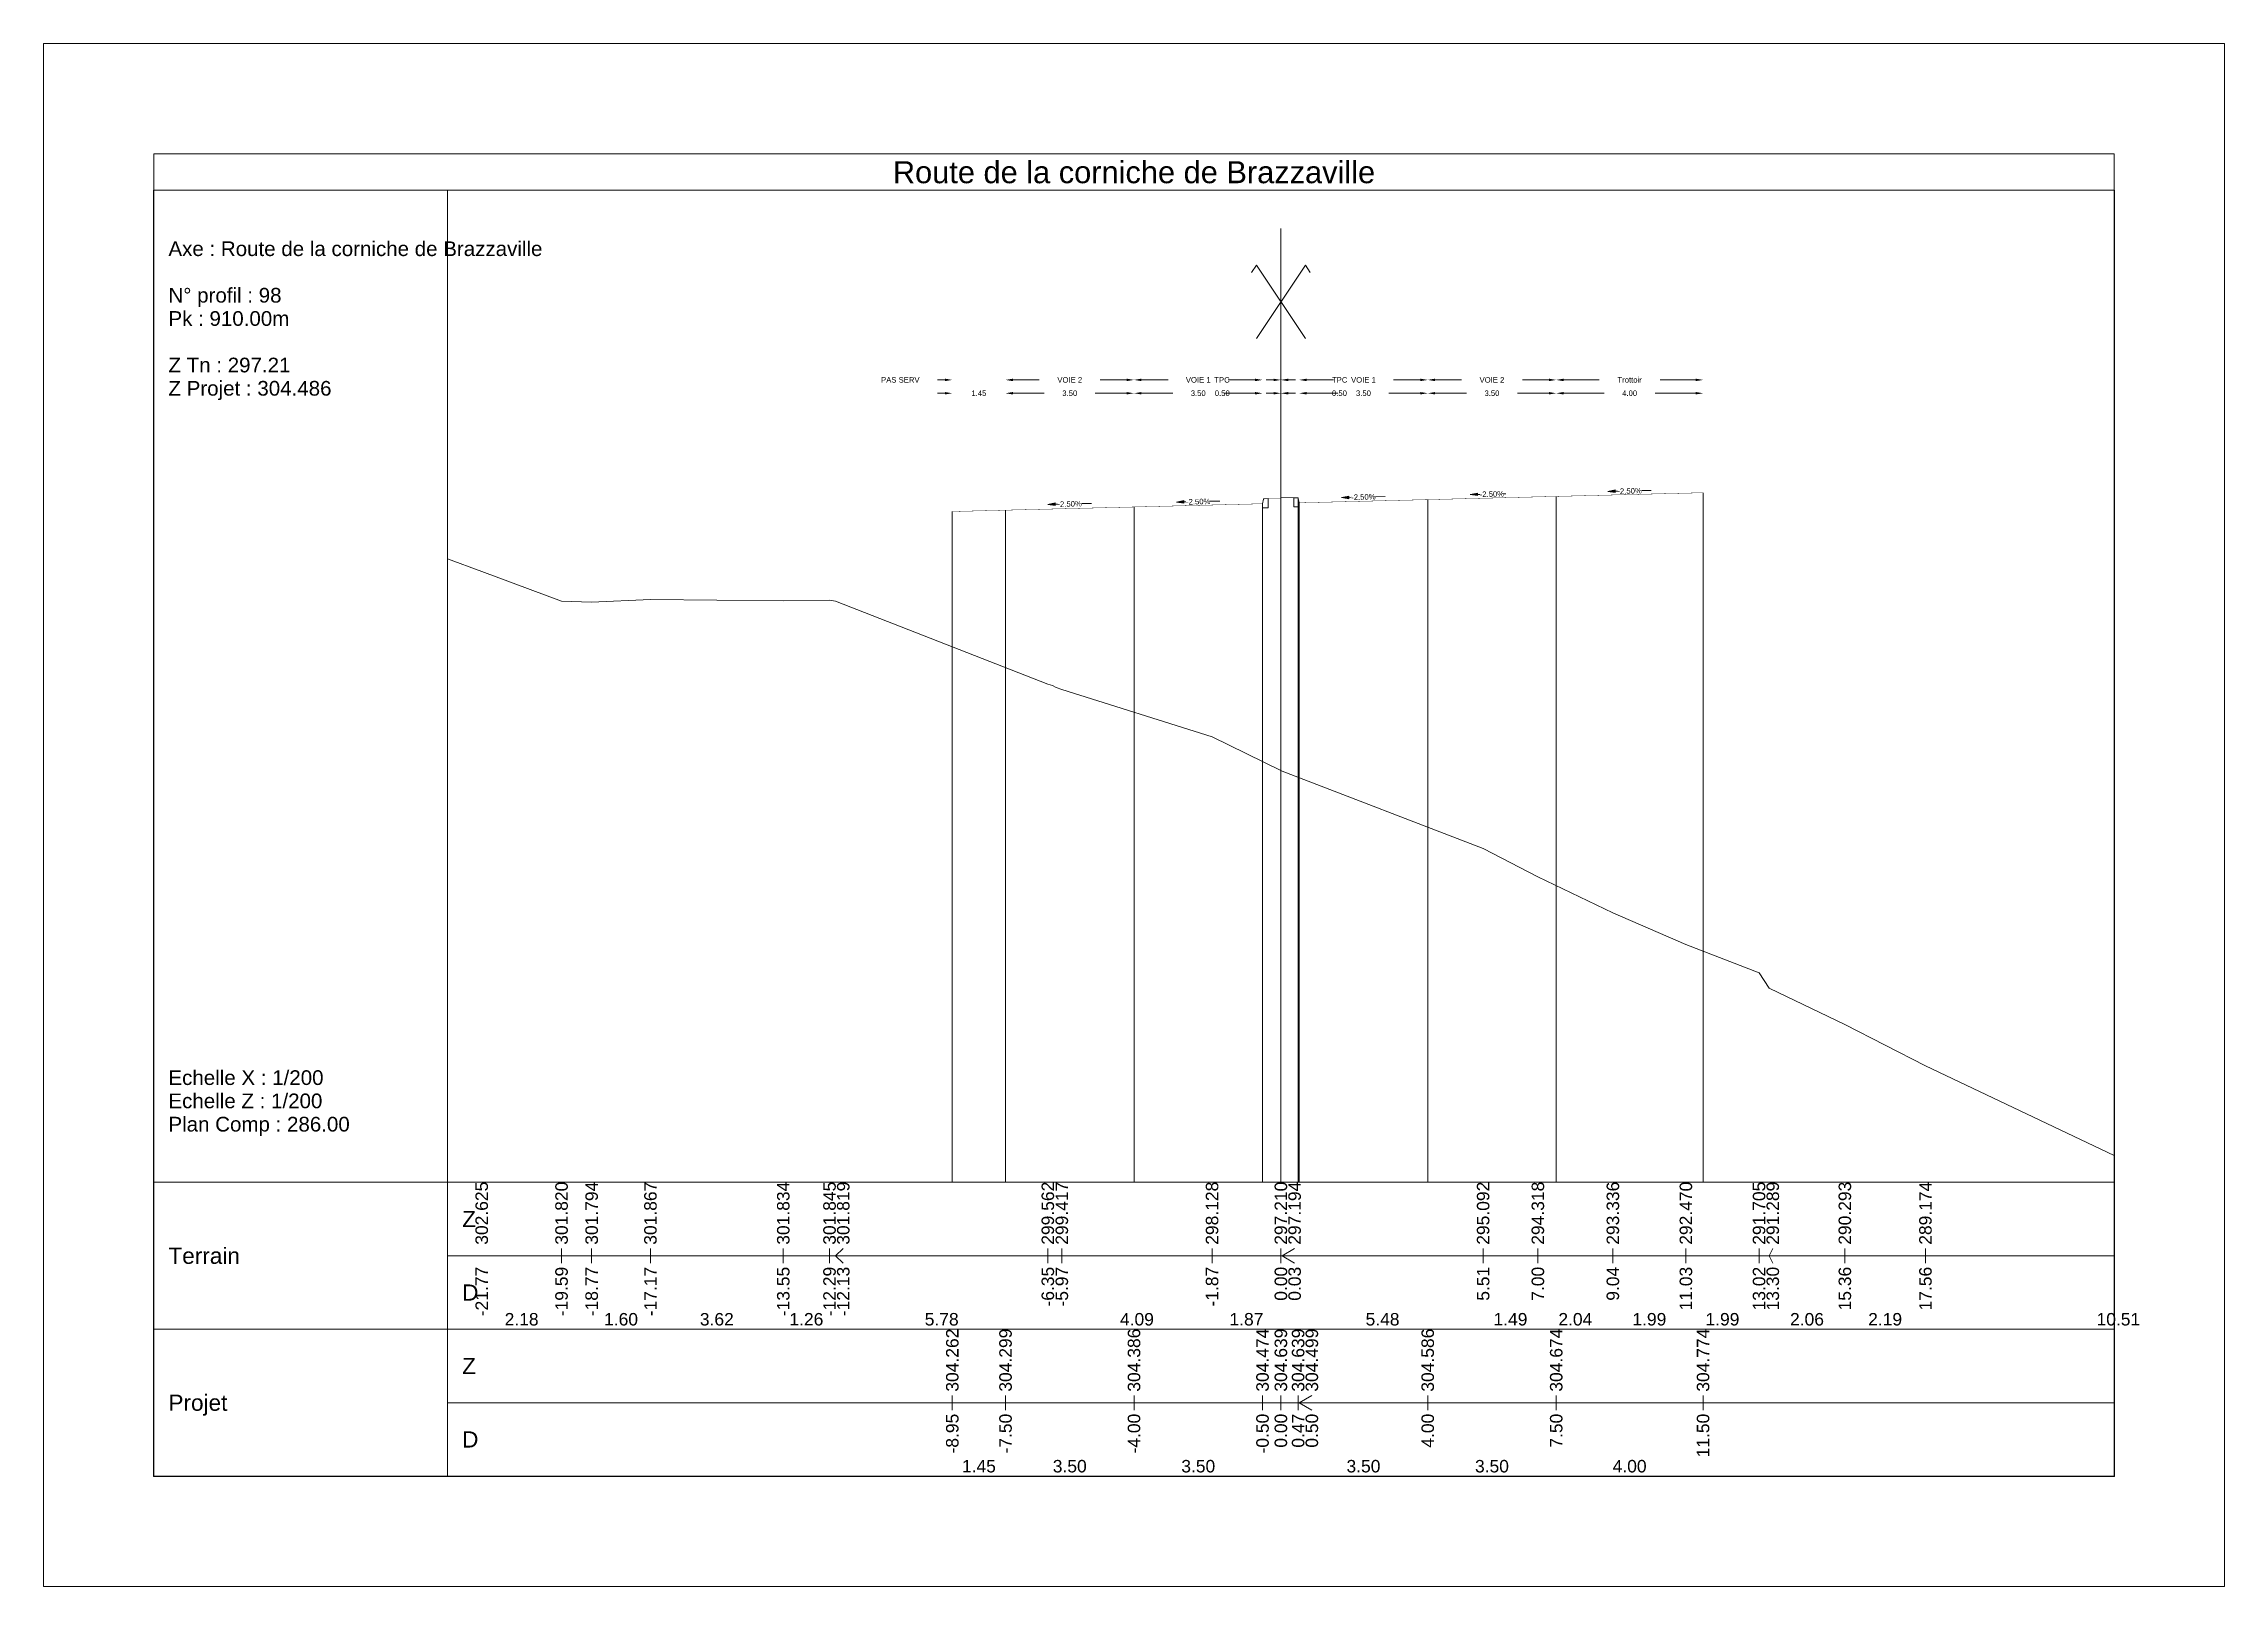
# Model space of a CAD drawing. Extents: x 0 to 74, y -372 to 1003.
# Drawn here: x 0 to 59.4, y -67.8 to -25.8 of the extents above; entities that cross this region are included whole.
import ezdxf
from ezdxf.enums import TextEntityAlignment as Align

# ---------------------------------------------------------------- set-up
doc = ezdxf.new("R2010")
doc.units = 0
doc.header["$LTSCALE"] = 2
doc.header["$PDSIZE"] = -0.004
doc.layers.get('0').update_dxf_attribs({"lineweight": 0})
for name, color, linetype, lineweight in [('Route - Profils type - PT VIA DRO', 5, 'Continuous', 0), ('Route - Profils type - PT VIA GAU', 5, 'Continuous', 0), ('Route - Route de la corniche de Brazzaville - PT - Cadre_P98', 7, 'Continuous', 0), ('Route - Route de la corniche de Brazzaville - PT - Terrain_P98', 5, 'Continuous', 0)]:
    doc.layers.add(name, color=color, linetype=linetype, lineweight=lineweight)
doc.styles.add('CadreTitre', font='arial.ttf', dxfattribs={"height": 0.003})
doc.styles.add('Cotation', font='arial.ttf')
doc.styles.add('CoteHor', font='arial.ttf', dxfattribs={"height": 0.0022})
doc.styles.add('CoteHorA', font='arial.ttf', dxfattribs={"height": 0.0022})
doc.styles.add('CoteTitre', font='arial.ttf', dxfattribs={"height": 0.0017})
doc.styles.add('CoteTitreA', font='arial.ttf', dxfattribs={"height": 0.0017})
doc.styles.add('CoteVert', font='arial.ttf', dxfattribs={"height": 0.0017})
doc.styles.add('CoteVertA', font='arial.ttf', dxfattribs={"height": 0.0017})
doc.styles.add('ProfilCartouche', font='arial.ttf', dxfattribs={"height": 0.002})
doc.dimstyles.new('BRAZZAVILLE', dxfattribs={"dimtxt": 0.15, "dimasz": 0.2, "dimexe": 0.5, "dimexo": 0.5, "dimgap": 0.5, "dimtad": 0, "dimzin": 0, "dimdsep": 46, "dimtxsty": 'Cotation', "dimsah": 1, "dimcen": 0.1, "dimse1": 1, "dimse2": 1, "dimclrd": 1, "dimclre": 256, "dimclrt": 1, "dimaunit": 2, "dimazin": 0, "dimtfac": 1, "dimtdec": 4, "dimtofl": 0, "dimtmove": 0, "dimatfit": 1, "dimfxl": 1, "dimtolj": 1, "dimtzin": 0, "dimlwd": 0, "dimlwe": 0, "dimarcsym": 0})

msp = doc.modelspace()

# ---------------------------------------------------------------- texts
at = {"color": 7, "style": 'CadreTitre'}
msp.add_text('Route de la corniche de Brazzaville', height=0.6, dxfattribs=at).set_placement((29.7, -29.03), align=Align.TOP_CENTER)
at = {"style": 'ProfilCartouche'}
for s, p in [('Axe : Route de la corniche de Brazzaville', (3.4, -31.413)), ('N° profil : 98', (3.4, -32.68)), ('Pk : 910.00m', (3.4, -33.313)), ('Z Tn : 297.21', (3.4, -34.58)), ('Z Projet : 304.486', (3.4, -35.213)), ('Echelle X : 1/200', (3.4, -53.98)), ('Echelle Z : 1/200', (3.4, -54.613)), ('Plan Comp : 286.00', (3.4, -55.247))]:
    msp.add_text(s, height=0.4, dxfattribs=at).set_placement(p, align=Align.MIDDLE_LEFT)
at = {"layer": 'Route - Route de la corniche de Brazzaville - PT - Cadre_P98', "color": 114, "style": 'CoteVert'}
for s, p in [('302.625', (11.932, -58.53)), ('301.820', (14.107, -58.53)), ('301.794', (14.927, -58.53)), ('301.867', (16.528, -58.53)), ('301.834', (20.146, -58.53)), ('301.845', (21.406, -58.53)), ('301.819', (21.78, -58.53)), ('299.562', (27.352, -58.53)), ('299.417', (27.734, -58.53)), ('298.128', (31.826, -58.53)), ('297.210', (33.7, -58.53)), ('297.194', (34.074, -58.53)), ('295.092', (39.209, -58.53)), ('294.318', (40.7, -58.53)), ('293.336', (42.743, -58.53)), ('292.470', (44.732, -58.53)), ('291.705', (46.725, -58.53)), ('291.289', (47.099, -58.53)), ('290.293', (49.062, -58.53)), ('289.174', (51.257, -58.53))]:
    msp.add_text(s, height=0.34, rotation=90, dxfattribs=at).set_placement(p, align=Align.MIDDLE_LEFT)
at = {"layer": 'Route - Route de la corniche de Brazzaville - PT - Cadre_P98', "color": 114, "style": 'CoteHor'}
for s, p in [('Z', (11.4, -57.83)), ('Terrain', (3.4, -58.83)), ('D', (11.4, -59.83))]:
    msp.add_text(s, height=0.44, dxfattribs=at).set_placement(p, align=Align.MIDDLE_LEFT)
at = {"layer": 'Route - Route de la corniche de Brazzaville - PT - Cadre_P98', "color": 114, "style": 'CoteVert'}
for s, p in [('-21.77', (11.932, -59.13)), ('-19.59', (14.107, -59.13)), ('-18.77', (14.927, -59.13)), ('-17.17', (16.528, -59.13)), ('-13.55', (20.146, -59.13)), ('-12.29', (21.406, -59.13)), ('-12.13', (21.78, -59.13)), ('-6.35', (27.352, -59.13)), ('-5.97', (27.734, -59.13)), ('-1.87', (31.826, -59.13)), ('0.00', (33.7, -59.13)), ('0.03', (34.074, -59.13)), ('5.51', (39.209, -59.13)), ('7.00', (40.7, -59.13)), ('9.04', (42.743, -59.13)), ('11.03', (44.732, -59.13)), ('13.02', (46.725, -59.13)), ('13.30', (47.099, -59.13)), ('15.36', (49.062, -59.13)), ('17.56', (51.257, -59.13))]:
    msp.add_text(s, height=0.34, rotation=90, dxfattribs=at).set_placement(p, align=Align.MIDDLE_RIGHT)
at = {"layer": 'Route - Route de la corniche de Brazzaville - PT - Cadre_P98', "color": 114, "style": 'CoteTitre'}
for s, p in [('2.18', (13.02, -60.83)), ('1.60', (15.728, -60.83)), ('3.62', (18.337, -60.83)), ('1.26', (20.776, -60.83)), ('5.78', (24.462, -60.83)), ('4.09', (29.78, -60.83)), ('1.87', (32.763, -60.83)), ('5.48', (36.47, -60.83)), ('1.49', (39.954, -60.83)), ('2.04', (41.721, -60.83)), ('1.99', (43.738, -60.83)), ('1.99', (45.728, -60.83)), ('2.06', (48.031, -60.83)), ('2.19', (50.159, -60.83)), ('10.51', (56.512, -60.83))]:
    msp.add_text(s, height=0.34, dxfattribs=at).set_placement(p, align=Align.BOTTOM_CENTER)
at = {"layer": 'Route - Route de la corniche de Brazzaville - PT - Cadre_P98', "color": 7, "style": 'CoteVertA'}
for s, p in [('304.262', (24.75, -62.53)), ('304.299', (26.2, -62.53)), ('304.386', (29.7, -62.53)), ('304.474', (33.2, -62.53)), ('304.639', (33.7, -62.53)), ('304.639', (34.17, -62.53)), ('304.499', (34.544, -62.53)), ('304.586', (37.7, -62.53)), ('304.674', (41.2, -62.53)), ('304.774', (45.2, -62.53))]:
    msp.add_text(s, height=0.34, rotation=90, dxfattribs=at).set_placement(p, align=Align.MIDDLE_LEFT)
at = {"layer": 'Route - Route de la corniche de Brazzaville - PT - Cadre_P98', "color": 7, "style": 'CoteHorA'}
for s, p in [('Z', (11.4, -61.83)), ('Projet', (3.4, -62.83)), ('D', (11.4, -63.83))]:
    msp.add_text(s, height=0.44, dxfattribs=at).set_placement(p, align=Align.MIDDLE_LEFT)
at = {"layer": 'Route - Route de la corniche de Brazzaville - PT - Cadre_P98', "color": 7, "style": 'CoteVertA'}
for s, p in [('-8.95', (24.75, -63.13)), ('-7.50', (26.2, -63.13)), ('-4.00', (29.7, -63.13)), ('-0.50', (33.2, -63.13)), ('0.00', (33.7, -63.13)), ('0.47', (34.17, -63.13)), ('0.50', (34.544, -63.13)), ('4.00', (37.7, -63.13)), ('7.50', (41.2, -63.13)), ('11.50', (45.2, -63.13))]:
    msp.add_text(s, height=0.34, rotation=90, dxfattribs=at).set_placement(p, align=Align.MIDDLE_RIGHT)
at = {"layer": 'Route - Route de la corniche de Brazzaville - PT - Cadre_P98', "color": 7, "style": 'CoteTitreA'}
for s, p in [('1.45', (25.475, -64.83)), ('3.50', (27.95, -64.83)), ('3.50', (31.45, -64.83)), ('3.50', (35.95, -64.83)), ('3.50', (39.45, -64.83)), ('4.00', (43.2, -64.83))]:
    msp.add_text(s, height=0.34, dxfattribs=at).set_placement(p, align=Align.BOTTOM_CENTER)

# ---------------------------------------------------------------- blocks, each defined once
blk = doc.blocks.new('*D525')
at = {"layer": 'Defpoints', "color": 0, "transparency": 16777216}
for p in [(34.2, -35.344), (34.2, -35.348), (33.7, -38.344)]:
    blk.add_point(p, dxfattribs=at)
at = {"layer": 'Route - Profils type - PT VIA DRO', "color": 1, "lineweight": 0, "transparency": 16777216}
for p, q in [((33.5, -35.348), (33.3, -35.348)), ((34.4, -35.348), (34.6, -35.348))]:
    blk.add_line(p, q, dxfattribs=at)
at = {"layer": 'Route - Profils type - PT VIA DRO', "color": 1, "transparency": 16777216}
for points in [[(33.5, -35.315), (33.5, -35.381), (33.7, -35.348)], [(34.4, -35.315), (34.4, -35.381), (34.2, -35.348)]]:
    blk.add_solid(points, dxfattribs=at)
at = {"layer": 'Route - Profils type - PT VIA DRO', "color": 1, "transparency": 16777216, "insert": (35.295, -35.348), "char_height": 0.15, "attachment_point": 5, "style": 'Cotation'}
blk.add_mtext('\\A1;0.50', dxfattribs=at)
blk = doc.blocks.new('*D526')
at = {"layer": 'Defpoints', "color": 0, "transparency": 16777216}
for p in [(34.2, -35.344), (37.7, -35.344), (37.7, -35.348)]:
    blk.add_point(p, dxfattribs=at)
at = {"layer": 'Route - Profils type - PT VIA DRO', "color": 1, "lineweight": 0, "transparency": 16777216}
for p, q in [((34.4, -35.348), (35.255, -35.348)), ((37.5, -35.348), (36.645, -35.348))]:
    blk.add_line(p, q, dxfattribs=at)
at = {"layer": 'Route - Profils type - PT VIA DRO', "color": 1, "transparency": 16777216}
for points in [[(34.4, -35.315), (34.4, -35.381), (34.2, -35.348)], [(37.5, -35.315), (37.5, -35.381), (37.7, -35.348)]]:
    blk.add_solid(points, dxfattribs=at)
at = {"layer": 'Route - Profils type - PT VIA DRO', "color": 1, "transparency": 16777216, "insert": (35.95, -35.348), "char_height": 0.15, "attachment_point": 5, "style": 'Cotation'}
blk.add_mtext('\\A1;3.50', dxfattribs=at)
blk = doc.blocks.new('*D527')
at = {"layer": 'Defpoints', "color": 0, "transparency": 16777216}
for p in [(37.7, -35.344), (41.2, -35.344), (41.2, -35.348)]:
    blk.add_point(p, dxfattribs=at)
at = {"layer": 'Route - Profils type - PT VIA DRO', "color": 1, "lineweight": 0, "transparency": 16777216}
for p, q in [((37.9, -35.348), (38.755, -35.348)), ((41, -35.348), (40.145, -35.348))]:
    blk.add_line(p, q, dxfattribs=at)
at = {"layer": 'Route - Profils type - PT VIA DRO', "color": 1, "transparency": 16777216}
for points in [[(37.9, -35.315), (37.9, -35.381), (37.7, -35.348)], [(41, -35.315), (41, -35.381), (41.2, -35.348)]]:
    blk.add_solid(points, dxfattribs=at)
at = {"layer": 'Route - Profils type - PT VIA DRO', "color": 1, "transparency": 16777216, "insert": (39.45, -35.348), "char_height": 0.15, "attachment_point": 5, "style": 'Cotation'}
blk.add_mtext('\\A1;3.50', dxfattribs=at)
blk = doc.blocks.new('*D528')
at = {"layer": 'Defpoints', "color": 0, "transparency": 16777216}
for p in [(34.2, -34.985), (34.2, -35.544), (33.7, -38.344)]:
    blk.add_point(p, dxfattribs=at)
at = {"layer": 'Route - Profils type - PT VIA DRO', "color": 1, "lineweight": 0, "transparency": 16777216}
for p, q in [((33.5, -34.985), (33.3, -34.985)), ((34.4, -34.985), (34.6, -34.985))]:
    blk.add_line(p, q, dxfattribs=at)
at = {"layer": 'Route - Profils type - PT VIA DRO', "color": 1, "transparency": 16777216}
for points in [[(33.5, -34.951), (33.5, -35.018), (33.7, -34.985)], [(34.4, -34.951), (34.4, -35.018), (34.2, -34.985)]]:
    blk.add_solid(points, dxfattribs=at)
at = {"layer": 'Route - Profils type - PT VIA DRO', "color": 1, "transparency": 16777216, "insert": (35.303, -34.985), "char_height": 0.15, "attachment_point": 5, "style": 'Cotation'}
blk.add_mtext('\\A1;TPC', dxfattribs=at)
blk = doc.blocks.new('*D529')
at = {"layer": 'Defpoints', "color": 0, "transparency": 16777216}
for p in [(37.7, -34.985), (34.2, -35.544), (37.7, -35.344)]:
    blk.add_point(p, dxfattribs=at)
at = {"layer": 'Route - Profils type - PT VIA DRO', "color": 1, "lineweight": 0, "transparency": 16777216}
for p, q in [((34.4, -34.985), (35.132, -34.985)), ((37.5, -34.985), (36.768, -34.985))]:
    blk.add_line(p, q, dxfattribs=at)
at = {"layer": 'Route - Profils type - PT VIA DRO', "color": 1, "transparency": 16777216}
for points in [[(34.4, -34.951), (34.4, -35.018), (34.2, -34.985)], [(37.5, -34.951), (37.5, -35.018), (37.7, -34.985)]]:
    blk.add_solid(points, dxfattribs=at)
at = {"layer": 'Route - Profils type - PT VIA DRO', "color": 1, "transparency": 16777216, "insert": (35.95, -34.985), "char_height": 0.15, "attachment_point": 5, "style": 'Cotation'}
blk.add_mtext('\\A1;VOIE 1', dxfattribs=at)
blk = doc.blocks.new('*D530')
at = {"layer": 'Defpoints', "color": 0, "transparency": 16777216}
for p in [(41.2, -34.985), (37.7, -35.344), (41.2, -35.344)]:
    blk.add_point(p, dxfattribs=at)
at = {"layer": 'Route - Profils type - PT VIA DRO', "color": 1, "lineweight": 0, "transparency": 16777216}
for p, q in [((37.9, -34.985), (38.618, -34.985)), ((41, -34.985), (40.282, -34.985))]:
    blk.add_line(p, q, dxfattribs=at)
at = {"layer": 'Route - Profils type - PT VIA DRO', "color": 1, "transparency": 16777216}
for points in [[(37.9, -34.951), (37.9, -35.018), (37.7, -34.985)], [(41, -34.951), (41, -35.018), (41.2, -34.985)]]:
    blk.add_solid(points, dxfattribs=at)
at = {"layer": 'Route - Profils type - PT VIA DRO', "color": 1, "transparency": 16777216, "insert": (39.45, -34.985), "char_height": 0.15, "attachment_point": 5, "style": 'Cotation'}
blk.add_mtext('\\A1;VOIE 2', dxfattribs=at)
blk = doc.blocks.new('*D531')
at = {"layer": 'Defpoints', "color": 0, "transparency": 16777216}
for p in [(41.2, -35.344), (45.2, -35.344), (45.2, -35.348)]:
    blk.add_point(p, dxfattribs=at)
at = {"layer": 'Route - Profils type - PT VIA DRO', "color": 1, "lineweight": 0, "transparency": 16777216}
for p, q in [((41.4, -35.348), (42.502, -35.348)), ((45, -35.348), (43.898, -35.348))]:
    blk.add_line(p, q, dxfattribs=at)
at = {"layer": 'Route - Profils type - PT VIA DRO', "color": 1, "transparency": 16777216}
for points in [[(41.4, -35.315), (41.4, -35.381), (41.2, -35.348)], [(45, -35.315), (45, -35.381), (45.2, -35.348)]]:
    blk.add_solid(points, dxfattribs=at)
at = {"layer": 'Route - Profils type - PT VIA DRO', "color": 1, "transparency": 16777216, "insert": (43.2, -35.348), "char_height": 0.15, "attachment_point": 5, "style": 'Cotation'}
blk.add_mtext('\\A1;4.00', dxfattribs=at)
blk = doc.blocks.new('*D532')
at = {"layer": 'Defpoints', "color": 0, "transparency": 16777216}
for p in [(45.2, -34.985), (41.2, -35.344), (45.2, -35.344)]:
    blk.add_point(p, dxfattribs=at)
at = {"layer": 'Route - Profils type - PT VIA DRO', "color": 1, "lineweight": 0, "transparency": 16777216}
for p, q in [((41.4, -34.985), (42.369, -34.985)), ((45, -34.985), (44.031, -34.985))]:
    blk.add_line(p, q, dxfattribs=at)
at = {"layer": 'Route - Profils type - PT VIA DRO', "color": 1, "transparency": 16777216}
for points in [[(41.4, -34.951), (41.4, -35.018), (41.2, -34.985)], [(45, -34.951), (45, -35.018), (45.2, -34.985)]]:
    blk.add_solid(points, dxfattribs=at)
at = {"layer": 'Route - Profils type - PT VIA DRO', "color": 1, "transparency": 16777216, "insert": (43.2, -34.985), "char_height": 0.15, "attachment_point": 5, "style": 'Cotation'}
blk.add_mtext('\\A1;Trottoir', dxfattribs=at)
blk = doc.blocks.new('MENSURA_COTEPENTE_155')
at = {"layer": 'Route - Profils type - PT VIA DRO', "linetype": 'Continuous', "lineweight": 0}
blk.add_hatch(color=1, dxfattribs=at).paths.add_polyline_path([(0.17778, -4.68159), (0.17678, -4.68179), (0.17778, -4.68194)])
at = {"layer": 'Route - Profils type - PT VIA DRO', "color": 1, "linetype": 'Continuous', "lineweight": 0}
for p, q in [((0.17778, -4.68176), (0.17808, -4.68175)), ((0.18139, -4.68167), (0.18269, -4.68164))]:
    blk.add_line(p, q, dxfattribs=at)
at = {"layer": 'Route - Profils type - PT VIA DRO', "color": 1, "linetype": 'Continuous', "lineweight": 0, "flags": 128}
blk.add_lwpolyline([(0.17778, -4.68159), (0.17678, -4.68179), (0.17778, -4.68194), (0.17778, -4.68159)], close=True, dxfattribs=at)
at = {"layer": 'Route - Profils type - PT VIA DRO', "color": 1, "style": 'Cotation'}
blk.add_text('-2.50%', height=0.00075, rotation=1.4321, dxfattribs=at).set_placement((0.17974, -4.68171), align=Align.MIDDLE_CENTER)
blk = doc.blocks.new('MENSURA_COTEPENTE_156')
at = {"layer": 'Route - Profils type - PT VIA DRO', "linetype": 'Continuous', "lineweight": 0}
blk.add_hatch(color=1, dxfattribs=at).paths.add_polyline_path([(0.19528, -4.68118), (0.19428, -4.68138), (0.19529, -4.68153)])
at = {"layer": 'Route - Profils type - PT VIA DRO', "color": 1, "linetype": 'Continuous', "lineweight": 0}
for p, q in [((0.19528, -4.68136), (0.19558, -4.68135)), ((0.19889, -4.68127), (0.19914, -4.68126))]:
    blk.add_line(p, q, dxfattribs=at)
at = {"layer": 'Route - Profils type - PT VIA DRO', "color": 1, "linetype": 'Continuous', "lineweight": 0, "flags": 128}
blk.add_lwpolyline([(0.19528, -4.68118), (0.19428, -4.68138), (0.19529, -4.68153), (0.19528, -4.68118)], close=True, dxfattribs=at)
at = {"layer": 'Route - Profils type - PT VIA DRO', "color": 1, "style": 'Cotation'}
blk.add_text('-2.50%', height=0.00075, rotation=1.4321, dxfattribs=at).set_placement((0.19724, -4.68131), align=Align.MIDDLE_CENTER)
blk = doc.blocks.new('MENSURA_COTEPENTE_157')
at = {"layer": 'Route - Profils type - PT VIA DRO', "linetype": 'Continuous', "lineweight": 0}
blk.add_hatch(color=1, dxfattribs=at).paths.add_polyline_path([(0.21403, -4.68076), (0.21303, -4.68096), (0.21404, -4.68111)])
at = {"layer": 'Route - Profils type - PT VIA DRO', "color": 1, "linetype": 'Continuous', "lineweight": 0}
for p, q in [((0.21403, -4.68093), (0.21433, -4.68093)), ((0.21764, -4.68084), (0.21894, -4.68081))]:
    blk.add_line(p, q, dxfattribs=at)
at = {"layer": 'Route - Profils type - PT VIA DRO', "color": 1, "linetype": 'Continuous', "lineweight": 0, "flags": 128}
blk.add_lwpolyline([(0.21403, -4.68076), (0.21303, -4.68096), (0.21404, -4.68111), (0.21403, -4.68076)], close=True, dxfattribs=at)
at = {"layer": 'Route - Profils type - PT VIA DRO', "color": 1, "style": 'Cotation'}
blk.add_text('-2.50%', height=0.00075, rotation=1.4321, dxfattribs=at).set_placement((0.21599, -4.68088), align=Align.MIDDLE_CENTER)
blk = doc.blocks.new('T2__mirroredMSX', base_point=(-6.713, 11.473))
at = {"linetype": 'Continuous', "flags": 128}
blk.add_lwpolyline([(-6.837, 11.703), (-6.863, 11.583), (-6.863, 11.473), (-6.713, 11.473), (-6.713, 11.723), (-6.818, 11.719, 0.339869)], format="xyb", close=True, dxfattribs=at)
blk = doc.blocks.new('*D536')
at = {"layer": 'Defpoints', "color": 0, "transparency": 16777216}
for p in [(33.2, -35.344), (33.2, -35.348), (33.7, -38.344)]:
    blk.add_point(p, dxfattribs=at)
at = {"layer": 'Route - Profils type - PT VIA GAU', "color": 1, "lineweight": 0, "transparency": 16777216}
for p, q in [((33, -35.348), (32.8, -35.348)), ((33.9, -35.348), (34.1, -35.348))]:
    blk.add_line(p, q, dxfattribs=at)
at = {"layer": 'Route - Profils type - PT VIA GAU', "color": 1, "transparency": 16777216}
for points in [[(33, -35.315), (33, -35.381), (33.2, -35.348)], [(33.9, -35.315), (33.9, -35.381), (33.7, -35.348)]]:
    blk.add_solid(points, dxfattribs=at)
at = {"layer": 'Route - Profils type - PT VIA GAU', "color": 1, "transparency": 16777216, "insert": (32.105, -35.348), "char_height": 0.15, "attachment_point": 5, "style": 'Cotation'}
blk.add_mtext('\\A1;0.50', dxfattribs=at)
blk = doc.blocks.new('*D537')
at = {"layer": 'Defpoints', "color": 0, "transparency": 16777216}
for p in [(29.7, -35.344), (29.7, -35.348), (33.2, -35.344)]:
    blk.add_point(p, dxfattribs=at)
at = {"layer": 'Route - Profils type - PT VIA GAU', "color": 1, "lineweight": 0, "transparency": 16777216}
for p, q in [((29.9, -35.348), (30.755, -35.348)), ((33, -35.348), (32.145, -35.348))]:
    blk.add_line(p, q, dxfattribs=at)
at = {"layer": 'Route - Profils type - PT VIA GAU', "color": 1, "transparency": 16777216}
for points in [[(29.9, -35.315), (29.9, -35.381), (29.7, -35.348)], [(33, -35.315), (33, -35.381), (33.2, -35.348)]]:
    blk.add_solid(points, dxfattribs=at)
at = {"layer": 'Route - Profils type - PT VIA GAU', "color": 1, "transparency": 16777216, "insert": (31.45, -35.348), "char_height": 0.15, "attachment_point": 5, "style": 'Cotation'}
blk.add_mtext('\\A1;3.50', dxfattribs=at)
blk = doc.blocks.new('*D538')
at = {"layer": 'Defpoints', "color": 0, "transparency": 16777216}
for p in [(26.2, -35.344), (26.2, -35.348), (29.7, -35.344)]:
    blk.add_point(p, dxfattribs=at)
at = {"layer": 'Route - Profils type - PT VIA GAU', "color": 1, "lineweight": 0, "transparency": 16777216}
for p, q in [((26.4, -35.348), (27.255, -35.348)), ((29.5, -35.348), (28.645, -35.348))]:
    blk.add_line(p, q, dxfattribs=at)
at = {"layer": 'Route - Profils type - PT VIA GAU', "color": 1, "transparency": 16777216}
for points in [[(26.4, -35.315), (26.4, -35.381), (26.2, -35.348)], [(29.5, -35.315), (29.5, -35.381), (29.7, -35.348)]]:
    blk.add_solid(points, dxfattribs=at)
at = {"layer": 'Route - Profils type - PT VIA GAU', "color": 1, "transparency": 16777216, "insert": (27.95, -35.348), "char_height": 0.15, "attachment_point": 5, "style": 'Cotation'}
blk.add_mtext('\\A1;3.50', dxfattribs=at)
blk = doc.blocks.new('*D539')
at = {"layer": 'Defpoints', "color": 0, "transparency": 16777216}
for p in [(33.2, -34.985), (33.2, -35.544), (33.7, -38.344)]:
    blk.add_point(p, dxfattribs=at)
at = {"layer": 'Route - Profils type - PT VIA GAU', "color": 1, "lineweight": 0, "transparency": 16777216}
for p, q in [((33, -34.985), (32.8, -34.985)), ((33.9, -34.985), (34.1, -34.985))]:
    blk.add_line(p, q, dxfattribs=at)
at = {"layer": 'Route - Profils type - PT VIA GAU', "color": 1, "transparency": 16777216}
for points in [[(33, -34.951), (33, -35.018), (33.2, -34.985)], [(33.9, -34.951), (33.9, -35.018), (33.7, -34.985)]]:
    blk.add_solid(points, dxfattribs=at)
at = {"layer": 'Route - Profils type - PT VIA GAU', "color": 1, "transparency": 16777216, "insert": (32.097, -34.985), "char_height": 0.15, "attachment_point": 5, "style": 'Cotation'}
blk.add_mtext('\\A1;TPC', dxfattribs=at)
blk = doc.blocks.new('*D540')
at = {"layer": 'Defpoints', "color": 0, "transparency": 16777216}
for p in [(29.7, -34.985), (29.7, -35.344), (33.2, -35.544)]:
    blk.add_point(p, dxfattribs=at)
at = {"layer": 'Route - Profils type - PT VIA GAU', "color": 1, "lineweight": 0, "transparency": 16777216}
for p, q in [((29.9, -34.985), (30.632, -34.985)), ((33, -34.985), (32.268, -34.985))]:
    blk.add_line(p, q, dxfattribs=at)
at = {"layer": 'Route - Profils type - PT VIA GAU', "color": 1, "transparency": 16777216}
for points in [[(29.9, -34.951), (29.9, -35.018), (29.7, -34.985)], [(33, -34.951), (33, -35.018), (33.2, -34.985)]]:
    blk.add_solid(points, dxfattribs=at)
at = {"layer": 'Route - Profils type - PT VIA GAU', "color": 1, "transparency": 16777216, "insert": (31.45, -34.985), "char_height": 0.15, "attachment_point": 5, "style": 'Cotation'}
blk.add_mtext('\\A1;VOIE 1', dxfattribs=at)
blk = doc.blocks.new('*D541')
at = {"layer": 'Defpoints', "color": 0, "transparency": 16777216}
for p in [(26.2, -34.985), (26.2, -35.344), (29.7, -35.344)]:
    blk.add_point(p, dxfattribs=at)
at = {"layer": 'Route - Profils type - PT VIA GAU', "color": 1, "lineweight": 0, "transparency": 16777216}
for p, q in [((26.4, -34.985), (27.118, -34.985)), ((29.5, -34.985), (28.782, -34.985))]:
    blk.add_line(p, q, dxfattribs=at)
at = {"layer": 'Route - Profils type - PT VIA GAU', "color": 1, "transparency": 16777216}
for points in [[(26.4, -34.951), (26.4, -35.018), (26.2, -34.985)], [(29.5, -34.951), (29.5, -35.018), (29.7, -34.985)]]:
    blk.add_solid(points, dxfattribs=at)
at = {"layer": 'Route - Profils type - PT VIA GAU', "color": 1, "transparency": 16777216, "insert": (27.95, -34.985), "char_height": 0.15, "attachment_point": 5, "style": 'Cotation'}
blk.add_mtext('\\A1;VOIE 2', dxfattribs=at)
blk = doc.blocks.new('*D542')
at = {"layer": 'Defpoints', "color": 0, "transparency": 16777216}
for p in [(24.75, -34.985), (24.75, -35.344), (26.2, -35.344)]:
    blk.add_point(p, dxfattribs=at)
at = {"layer": 'Route - Profils type - PT VIA GAU', "color": 1, "lineweight": 0, "transparency": 16777216}
for p, q in [((24.55, -34.985), (24.35, -34.985)), ((26.4, -34.985), (26.6, -34.985))]:
    blk.add_line(p, q, dxfattribs=at)
at = {"layer": 'Route - Profils type - PT VIA GAU', "color": 1, "transparency": 16777216}
for points in [[(24.55, -34.951), (24.55, -35.018), (24.75, -34.985)], [(26.4, -34.951), (26.4, -35.018), (26.2, -34.985)]]:
    blk.add_solid(points, dxfattribs=at)
at = {"layer": 'Route - Profils type - PT VIA GAU', "color": 1, "transparency": 16777216, "insert": (23.335, -34.985), "char_height": 0.15, "attachment_point": 5, "style": 'Cotation'}
blk.add_mtext('\\A1;PAS SERV', dxfattribs=at)
blk = doc.blocks.new('*D543')
at = {"layer": 'Defpoints', "color": 0, "transparency": 16777216}
for p in [(24.75, -35.344), (24.75, -35.348), (26.2, -35.344)]:
    blk.add_point(p, dxfattribs=at)
at = {"layer": 'Route - Profils type - PT VIA GAU', "color": 1, "lineweight": 0, "transparency": 16777216}
for p, q in [((24.55, -35.348), (24.35, -35.348)), ((26.4, -35.348), (26.6, -35.348))]:
    blk.add_line(p, q, dxfattribs=at)
at = {"layer": 'Route - Profils type - PT VIA GAU', "color": 1, "transparency": 16777216}
for points in [[(24.55, -35.315), (24.55, -35.381), (24.75, -35.348)], [(26.4, -35.315), (26.4, -35.381), (26.2, -35.348)]]:
    blk.add_solid(points, dxfattribs=at)
at = {"layer": 'Route - Profils type - PT VIA GAU', "color": 1, "transparency": 16777216, "insert": (25.475, -35.348), "char_height": 0.15, "attachment_point": 5, "style": 'Cotation'}
blk.add_mtext('\\A1;1.45', dxfattribs=at)
blk = doc.blocks.new('MENSURA_COTEPENTE_158')
at = {"layer": 'Route - Profils type - PT VIA GAU', "linetype": 'Continuous', "lineweight": 0}
blk.add_hatch(color=1, dxfattribs=at).paths.add_polyline_path([(0.15529, -4.68257), (0.15428, -4.68241), (0.15528, -4.68221)])
at = {"layer": 'Route - Profils type - PT VIA GAU', "color": 1, "linetype": 'Continuous', "lineweight": 0}
for p, q in [((0.15528, -4.68239), (0.15558, -4.68238)), ((0.15889, -4.6823), (0.16019, -4.68227))]:
    blk.add_line(p, q, dxfattribs=at)
at = {"layer": 'Route - Profils type - PT VIA GAU', "color": 1, "linetype": 'Continuous', "lineweight": 0, "flags": 128}
blk.add_lwpolyline([(0.15529, -4.68257), (0.15428, -4.68241), (0.15528, -4.68221), (0.15529, -4.68257)], close=True, dxfattribs=at)
at = {"layer": 'Route - Profils type - PT VIA GAU', "color": 1, "style": 'Cotation'}
blk.add_text('-2.50%', height=0.00075, rotation=-358.5679, dxfattribs=at).set_placement((0.15724, -4.68234), align=Align.MIDDLE_CENTER)
blk = doc.blocks.new('MENSURA_COTEPENTE_159')
at = {"layer": 'Route - Profils type - PT VIA GAU', "linetype": 'Continuous', "lineweight": 0}
blk.add_hatch(color=1, dxfattribs=at).paths.add_polyline_path([(0.13778, -4.68288), (0.13678, -4.68272), (0.13777, -4.68252)])
at = {"layer": 'Route - Profils type - PT VIA GAU', "color": 1, "linetype": 'Continuous', "lineweight": 0}
for p, q in [((0.13778, -4.6827), (0.13808, -4.68269)), ((0.14139, -4.68261), (0.14269, -4.68258))]:
    blk.add_line(p, q, dxfattribs=at)
at = {"layer": 'Route - Profils type - PT VIA GAU', "color": 1, "linetype": 'Continuous', "lineweight": 0, "flags": 128}
blk.add_lwpolyline([(0.13778, -4.68288), (0.13678, -4.68272), (0.13777, -4.68252), (0.13778, -4.68288)], close=True, dxfattribs=at)
at = {"layer": 'Route - Profils type - PT VIA GAU', "color": 1, "style": 'Cotation'}
blk.add_text('-2.50%', height=0.00075, rotation=-358.5679, dxfattribs=at).set_placement((0.13973, -4.68265), align=Align.MIDDLE_CENTER)
blk = doc.blocks.new('T2', base_point=(-6.713, 11.473))
at = {"linetype": 'Continuous', "flags": 128}
blk.add_lwpolyline([(-6.837, 11.703), (-6.863, 11.583), (-6.863, 11.473), (-6.713, 11.473), (-6.713, 11.723), (-6.818, 11.719, 0.339869)], format="xyb", close=True, dxfattribs=at)

# ---------------------------------------------------------------- dimensions: what is measured, and where the dimension line sits
at = {"layer": 'Route - Profils type - PT VIA DRO'}
for base, p1, p2, text, picture, middle in [((34.2, -34.985), (33.7, -38.344), (34.2, -35.544), 'TPC', '*D528', (35.303, -34.985)), ((37.7, -34.985), (34.2, -35.544), (37.7, -35.344), 'VOIE 1', '*D529', (35.95, -34.985)), ((41.2, -34.985), (37.7, -35.344), (41.2, -35.344), 'VOIE 2', '*D530', (39.45, -34.985)), ((45.2, -34.985), (41.2, -35.344), (45.2, -35.344), 'Trottoir', '*D532', (43.2, -34.985)), ((34.2, -35.348), (33.7, -38.344), (34.2, -35.344), '0.50', '*D525', (35.295, -35.348)), ((37.7, -35.348), (34.2, -35.344), (37.7, -35.344), '3.50', '*D526', (35.95, -35.348)), ((41.2, -35.348), (37.7, -35.344), (41.2, -35.344), '3.50', '*D527', (39.45, -35.348)), ((45.2, -35.348), (41.2, -35.344), (45.2, -35.344), '4.00', '*D531', (43.2, -35.348))]:
    dim = msp.add_linear_dim(base=base, p1=p1, p2=p2, text=text, dimstyle='BRAZZAVILLE', override={"dimscale": 1, "dimclrt": 1}, dxfattribs=at)
    dim.commit()
    dim.dimension.update_dxf_attribs({"geometry": picture, "text_midpoint": middle})
at = {"layer": 'Route - Profils type - PT VIA GAU'}
for base, p1, p2, text, picture, middle in [((24.75, -34.985), (26.2, -35.344), (24.75, -35.344), 'PAS SERV', '*D542', (23.335, -34.985)), ((26.2, -34.985), (29.7, -35.344), (26.2, -35.344), 'VOIE 2', '*D541', (27.95, -34.985)), ((29.7, -34.985), (33.2, -35.544), (29.7, -35.344), 'VOIE 1', '*D540', (31.45, -34.985)), ((33.2, -34.985), (33.7, -38.344), (33.2, -35.544), 'TPC', '*D539', (32.097, -34.985)), ((24.75, -35.348), (26.2, -35.344), (24.75, -35.344), '1.45', '*D543', (25.475, -35.348)), ((26.2, -35.348), (29.7, -35.344), (26.2, -35.344), '3.50', '*D538', (27.95, -35.348)), ((29.7, -35.348), (33.2, -35.344), (29.7, -35.344), '3.50', '*D537', (31.45, -35.348)), ((33.2, -35.348), (33.7, -38.344), (33.2, -35.344), '0.50', '*D536', (32.105, -35.348))]:
    dim = msp.add_linear_dim(base=base, p1=p1, p2=p2, text=text, dimstyle='BRAZZAVILLE', override={"dimscale": 1, "dimclrt": 1}, dxfattribs=at)
    dim.commit()
    dim.dimension.update_dxf_attribs({"geometry": picture, "text_midpoint": middle})

# ---------------------------------------------------------------- linework, layer by layer
at = {"flags": 128}
for points in [[(0, -67.83), (0, -25.83), (59.4, -25.83), (59.4, -67.83)], [(3, -64.83), (3, -28.83), (56.4, -28.83), (56.4, -64.83)]]:
    msp.add_lwpolyline(points, close=True, dxfattribs=at)
at = {"layer": 'Route - Profils type - PT VIA DRO', "color": 1, "linetype": 'Continuous', "flags": 128}
msp.add_lwpolyline([(33.7, -38.191, 0.01, 0.01, 0), (34.05, -38.191, 0.01, 0.01, 0), (34.17, -38.191, 0.01, 0.01, 0), (34.2, -38.331, 0.01, 0.01, 0), (37.7, -38.244, 0.01, 0.01, 0), (41.2, -38.156, 0.01, 0.01, 0), (45.2, -38.056, 0.01, 0.01, 0)], format="xyseb", dxfattribs=at)
at = {"layer": 'Route - Profils type - PT VIA GAU', "color": 1, "linetype": 'Continuous', "flags": 128}
msp.add_lwpolyline([(33.7, -38.216, 0.01, 0.01, 0), (33.23, -38.216, 0.01, 0.01, 0), (33.2, -38.356, 0.01, 0.01, 0), (29.7, -38.444, 0.01, 0.01, 0), (26.2, -38.531, 0.01, 0.01, 0), (24.75, -38.568, 0.01, 0.01, 0)], format="xyseb", dxfattribs=at)
at = {"layer": 'Route - Route de la corniche de Brazzaville - PT - Cadre_P98', "color": 7, "linetype": 'Continuous'}
for p, q in [((11, -29.83), (11, -64.83)), ((33.7, -34.861), (33.7, -30.861)), ((32.9, -32.061), (33.033, -31.861)), ((34.367, -33.861), (33.033, -31.861)), ((33.033, -33.861), (34.367, -31.861)), ((34.5, -32.061), (34.367, -31.861)), ((33.7, -56.83), (33.7, -34.861)), ((24.75, -56.83), (24.75, -38.568)), ((24.75, -56.83), (24.75, -38.568)), ((26.2, -56.83), (26.2, -38.531)), ((26.2, -56.83), (26.2, -38.531)), ((29.7, -56.83), (29.7, -38.444)), ((29.7, -56.83), (29.7, -38.444)), ((33.2, -56.83), (33.2, -38.356)), ((33.2, -56.83), (33.2, -38.356)), ((33.7, -56.83), (33.7, -38.191)), ((33.7, -56.83), (33.7, -38.191)), ((34.17, -56.83), (34.17, -38.191)), ((34.17, -56.83), (34.17, -38.191)), ((34.2, -56.83), (34.2, -38.331)), ((34.2, -56.83), (34.2, -38.331)), ((37.7, -56.83), (37.7, -38.244)), ((37.7, -56.83), (37.7, -38.244)), ((41.2, -56.83), (41.2, -38.156)), ((41.2, -56.83), (41.2, -38.156)), ((45.2, -56.83), (45.2, -38.056)), ((45.2, -56.83), (45.2, -38.056)), ((56.4, -56.83), (3, -56.83)), ((56.4, -58.83), (11, -58.83)), ((56.4, -60.83), (3, -60.83)), ((56.4, -60.83), (3, -60.83)), ((56.4, -60.83), (3, -60.83)), ((56.4, -60.83), (3, -60.83)), ((56.4, -60.83), (3, -60.83)), ((56.4, -60.83), (3, -60.83)), ((56.4, -60.83), (3, -60.83)), ((56.4, -62.83), (11, -62.83)), ((24.75, -62.63), (24.75, -62.83)), ((24.75, -63.03), (24.75, -62.83)), ((26.2, -62.63), (26.2, -62.83)), ((26.2, -63.03), (26.2, -62.83)), ((29.7, -62.63), (29.7, -62.83)), ((29.7, -63.03), (29.7, -62.83)), ((33.2, -62.63), (33.2, -62.83)), ((33.2, -63.03), (33.2, -62.83)), ((33.7, -62.63), (33.7, -62.83)), ((33.7, -63.03), (33.7, -62.83)), ((34.17, -62.63), (34.17, -62.83)), ((34.17, -63.03), (34.17, -62.83)), ((34.544, -62.63), (34.2, -62.83)), ((34.544, -63.03), (34.2, -62.83)), ((37.7, -62.63), (37.7, -62.83)), ((37.7, -63.03), (37.7, -62.83)), ((41.2, -62.63), (41.2, -62.83)), ((41.2, -63.03), (41.2, -62.83)), ((45.2, -62.63), (45.2, -62.83)), ((45.2, -63.03), (45.2, -62.83)), ((56.4, -64.83), (3, -64.83)), ((56.4, -64.83), (3, -64.83)), ((56.4, -64.83), (3, -64.83)), ((56.4, -64.83), (3, -64.83)), ((56.4, -64.83), (3, -64.83)), ((56.4, -64.83), (3, -64.83))]:
    msp.add_line(p, q, dxfattribs=at)
at = {"layer": 'Route - Route de la corniche de Brazzaville - PT - Cadre_P98', "color": 114, "linetype": 'Continuous'}
for p, q in [((14.107, -58.63), (14.107, -58.83)), ((14.927, -58.63), (14.927, -58.83)), ((16.528, -58.63), (16.528, -58.83)), ((20.146, -58.63), (20.146, -58.83)), ((21.406, -58.63), (21.406, -58.83)), ((21.78, -58.63), (21.572, -58.83)), ((27.352, -58.63), (27.352, -58.83)), ((27.734, -58.63), (27.734, -58.83)), ((31.826, -58.63), (31.826, -58.83)), ((33.7, -58.63), (33.7, -58.83)), ((34.074, -58.63), (33.732, -58.83)), ((39.209, -58.63), (39.209, -58.83)), ((40.7, -58.63), (40.7, -58.83)), ((42.743, -58.63), (42.743, -58.83)), ((44.732, -58.63), (44.732, -58.83)), ((46.725, -58.63), (46.725, -58.83)), ((47.099, -58.63), (47.001, -58.83)), ((49.062, -58.63), (49.062, -58.83)), ((51.257, -58.63), (51.257, -58.83)), ((14.107, -59.03), (14.107, -58.83)), ((14.927, -59.03), (14.927, -58.83)), ((16.528, -59.03), (16.528, -58.83)), ((20.146, -59.03), (20.146, -58.83)), ((21.406, -59.03), (21.406, -58.83)), ((21.78, -59.03), (21.572, -58.83)), ((27.352, -59.03), (27.352, -58.83)), ((27.734, -59.03), (27.734, -58.83)), ((31.826, -59.03), (31.826, -58.83)), ((33.7, -59.03), (33.7, -58.83)), ((34.074, -59.03), (33.732, -58.83)), ((39.209, -59.03), (39.209, -58.83)), ((40.7, -59.03), (40.7, -58.83)), ((42.743, -59.03), (42.743, -58.83)), ((44.732, -59.03), (44.732, -58.83)), ((46.725, -59.03), (46.725, -58.83)), ((47.099, -59.03), (47.001, -58.83)), ((49.062, -59.03), (49.062, -58.83)), ((51.257, -59.03), (51.257, -58.83))]:
    msp.add_line(p, q, dxfattribs=at)
at = {"layer": 'Route - Route de la corniche de Brazzaville - PT - Cadre_P98', "flags": 128}
msp.add_lwpolyline([(2.99, -64.84), (2.99, -29.82), (56.41, -29.82), (56.41, -64.84)], close=True, dxfattribs=at)
at = {"layer": 'Route - Route de la corniche de Brazzaville - PT - Terrain_P98', "color": 114, "linetype": 'Continuous', "flags": 128}
msp.add_lwpolyline([(11, -39.855), (11.932, -40.205), (14.107, -41.01), (14.927, -41.036), (16.528, -40.963), (20.146, -40.996), (21.406, -40.985), (21.572, -41.011), (27.352, -43.268), (27.484, -43.307), (27.577, -43.356), (27.734, -43.413), (31.826, -44.702), (33.7, -45.62), (33.732, -45.636), (39.209, -47.738), (40.7, -48.512), (42.743, -49.494), (44.732, -50.36), (46.725, -51.125), (47.001, -51.541), (49.062, -52.537), (51.257, -53.656), (56.4, -56.098)], dxfattribs=at)
msp.add_lwpolyline([(11, -39.855), (11.932, -40.205), (14.107, -41.01), (14.927, -41.036), (16.528, -40.963), (20.146, -40.996), (21.406, -40.985), (21.572, -41.011), (27.352, -43.268), (27.484, -43.307), (27.577, -43.356), (27.734, -43.413), (31.826, -44.702), (33.7, -45.62), (33.732, -45.636), (39.209, -47.738), (40.7, -48.512), (42.743, -49.494), (44.732, -50.36), (46.725, -51.125), (47.001, -51.541), (49.062, -52.537), (51.257, -53.656), (56.4, -56.098)], dxfattribs=at)

# ---------------------------------------------------------------- block references
at = {"layer": 'Route - Profils type - PT VIA DRO', "xscale": 200, "yscale": 200, "zscale": 200}
for name in ['MENSURA_COTEPENTE_156', 'MENSURA_COTEPENTE_157', 'MENSURA_COTEPENTE_155']:
    msp.add_blockref(name, (0, 898.17), dxfattribs=at)
at = {"layer": 'Route - Profils type - PT VIA DRO', "xscale": -1, "zscale": 200}
msp.add_blockref('T2__mirroredMSX', (34.05, -38.441), dxfattribs=at)
at = {"layer": 'Route - Profils type - PT VIA GAU', "xscale": 200, "yscale": 200, "zscale": 200}
for name in ['MENSURA_COTEPENTE_159', 'MENSURA_COTEPENTE_158']:
    msp.add_blockref(name, (0, 898.17), dxfattribs=at)
at = {"layer": 'Route - Profils type - PT VIA GAU', "zscale": 200}
msp.add_blockref('T2', (33.35, -38.466), dxfattribs=at)

msp.set_redraw_order([(e.dxf.handle, doc.entitydb.next_handle()) for e in msp.query("TEXT MTEXT ATTDEF DIMENSION ARC_DIMENSION")])  # texts and dimensions are drawn at this point

doc.saveas('drawing.dxf')
